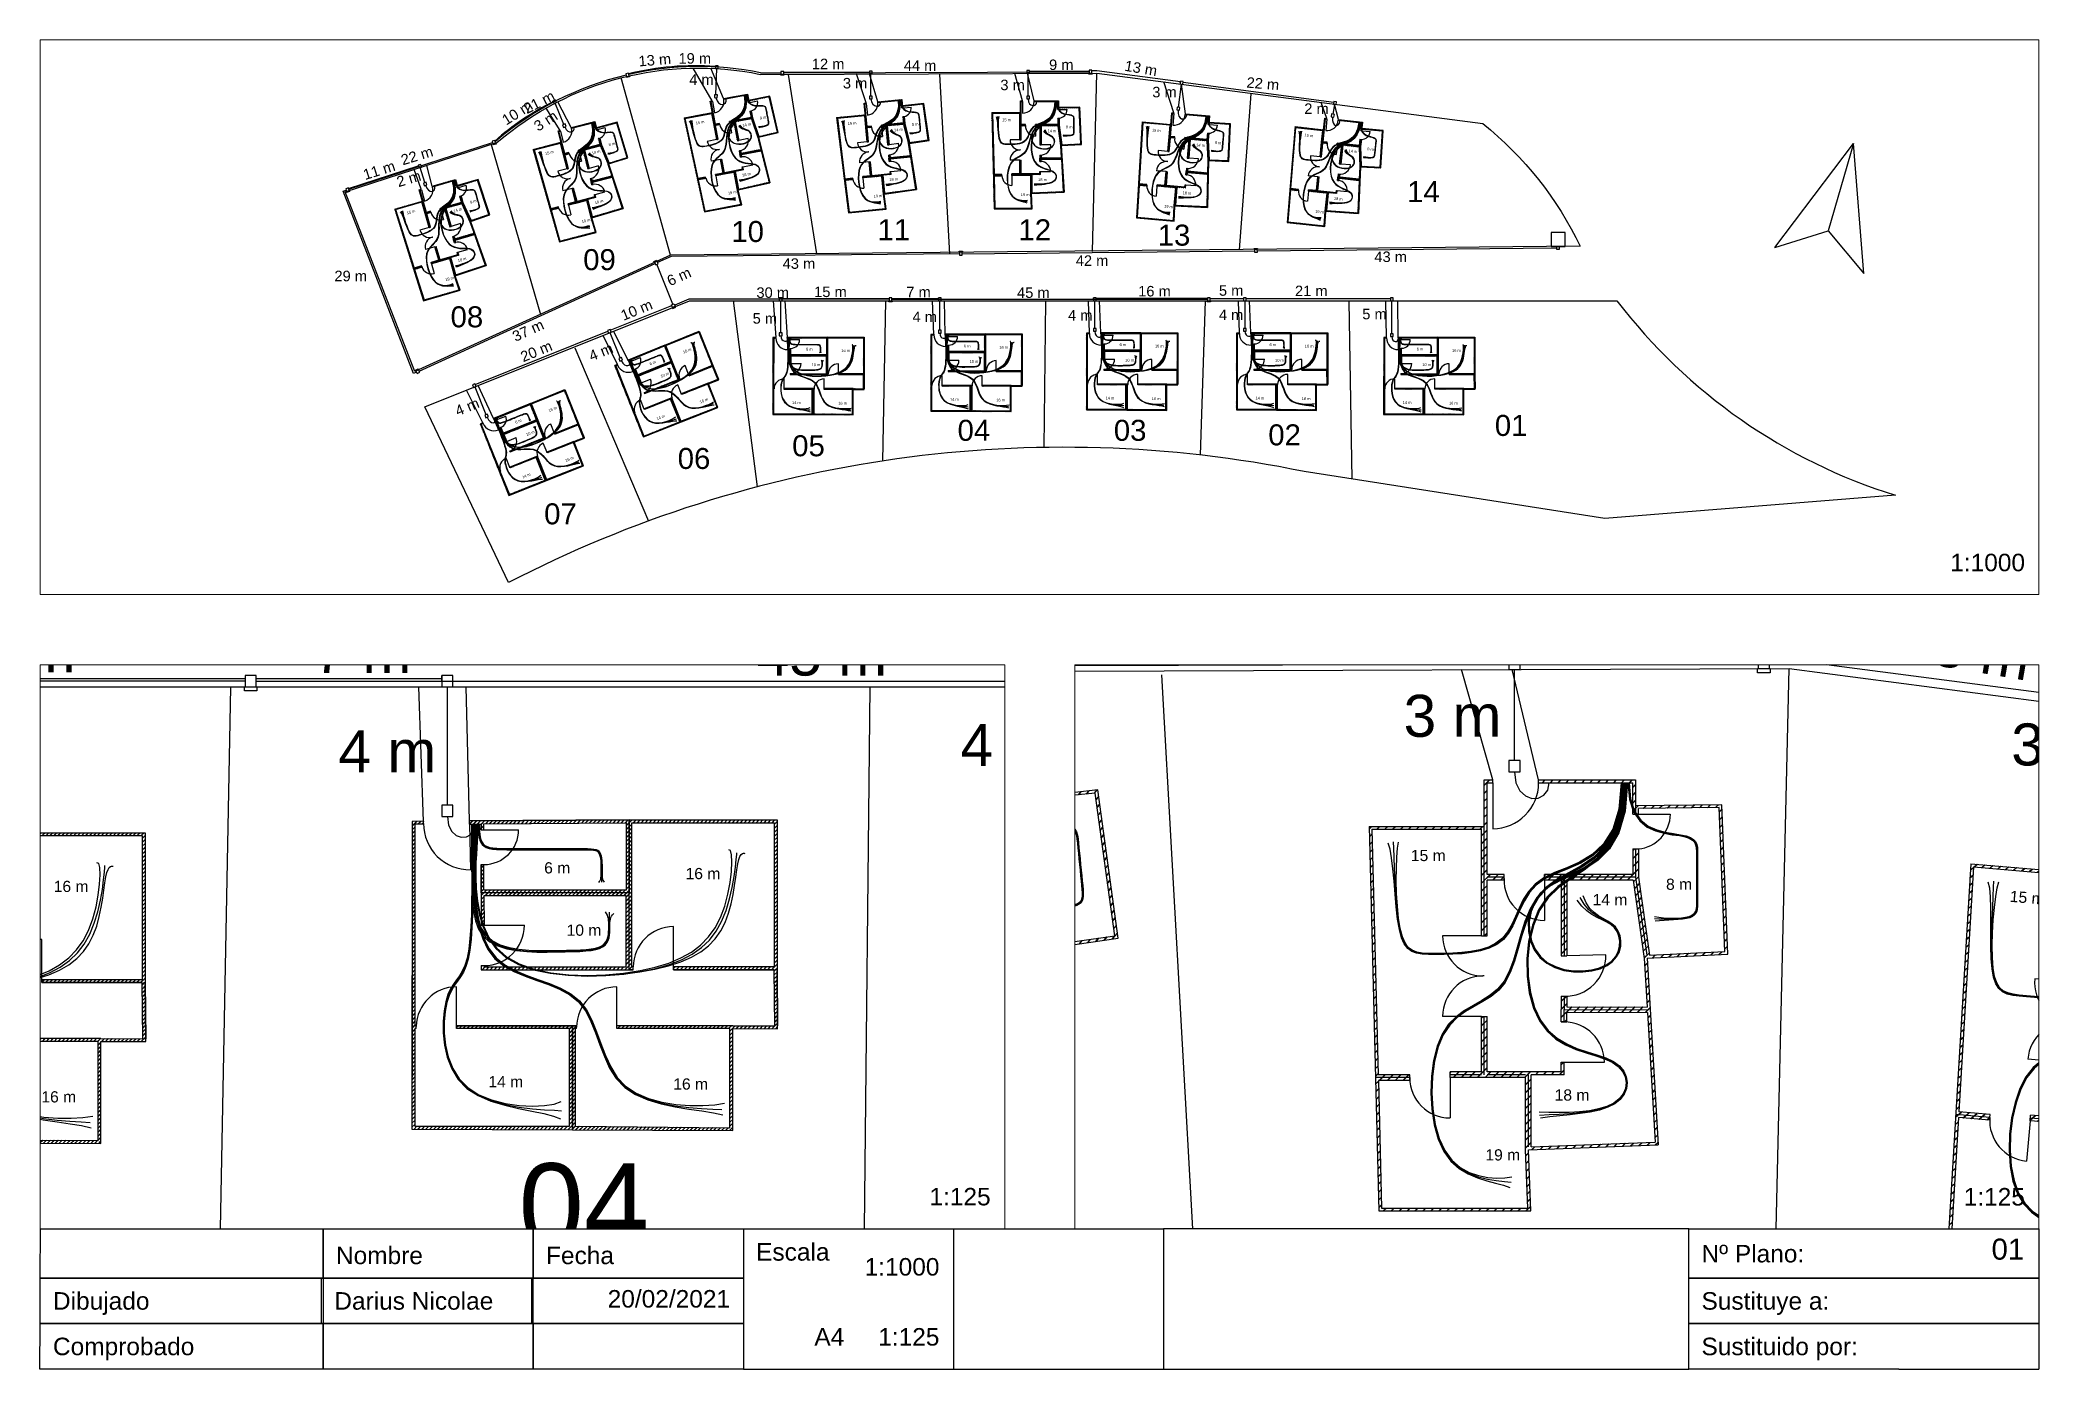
# Paper-space layout '01' of a CAD drawing. Header units: millimetres. Extents: x 1 to 286, y 0 to 190.
# The model-space entities are those that its viewports show. They can reach past a viewport. Long polylines and large blocks are cut down to what shows.
import ezdxf
from ezdxf.enums import TextEntityAlignment as Align

# ---------------------------------------------------------------- set-up
doc = ezdxf.new("R2010")
doc.units = ezdxf.units.MM
for name, color, linetype in [('Can.Interior', 96, 'Continuous'), ('Can.Primaria', 34, 'Continuous'), ('Can.Secundaria', 162, 'Continuous'), ('Urbanización', 7, 'Continuous')]:
    doc.layers.add(name, color=color, linetype=linetype)
doc.styles.get("Standard").update_dxf_attribs({"font": 'arial.ttf'})

psp = doc.layouts.new('01')

# ---------------------------------------------------------------- texts
for s, height, p in [('1:1000', 2.5, (284.46, 114.1)), ('1:125', 2.5, (136.75, 23.55)), ('1:125', 2.5, (284.44, 23.53)), ('01', 3, (284.34, 15.8)), ('1:1000', 2.5, (129.44, 13.53)), ('20/02/2021', 2.5, (99.54, 8.96)), ('A4     1:125', 2.5, (129.44, 3.53))]:
    psp.add_text(s, height=height).set_placement(p, align=Align.RIGHT)

msp = doc.modelspace()

# ---------------------------------------------------------------- texts
at = {"layer": 'Can.Primaria'}
for s, p in [('19 m', (264.078, 150.295)), ('44 m', (296.25, 149.266)), ('43 m', (363.447, 121.971)), ('42 m', (320.81, 121.42)), ('43 m', (278.948, 120.997)), ('29 m', (214.944, 119.223)), ('30 m', (275.207, 116.849)), ('45 m', (312.424, 116.847))]:
    msp.add_text(s, height=1.5, dxfattribs=at).set_placement(p, align=Align.RIGHT)
for s, rotation, p in [('21 m', 26.97675, (241.927, 145.191)), ('22 m', 16.85917, (224.516, 137.124)), ('6 m', 24.08512, (261.393, 119.92)), ('37 m', 24.46937, (240.37, 112.482))]:
    msp.add_text(s, height=1.5, rotation=rotation, dxfattribs=at).set_placement(p, align=Align.RIGHT)
at = {"layer": 'Can.Secundaria'}
for s, rotation, p in [('13 m', 4.57028, (258.417, 150.263)), ('13 m', 350.28006, (327.631, 148.508)), ('22 m', 355.24016, (345.135, 146.495)), ('10 m', 31.82838, (238.774, 143.9)), ('3 m', 32.59841, (242.326, 142.436)), ('11 m', 17.40486, (219.114, 135.062)), ('2 m', 16.6307, (222.789, 133.649)), ('10 m', 22.26948, (255.876, 115.326)), ('20 m', 22.26948, (241.555, 109.421)), ('4 m', 22.26948, (250.236, 109.094)), ('4 m', 22.26948, (231.139, 101.254))]:
    msp.add_text(s, height=1.5, rotation=rotation, dxfattribs=at).set_placement(p, align=Align.RIGHT)
for s, p in [('12 m', (283.116, 149.502)), ('9 m', (315.829, 149.388)), ('4 m', (264.443, 147.263)), ('3 m', (286.387, 146.754)), ('3 m', (308.877, 146.508)), ('3 m', (330.57, 145.486)), ('2 m', (352.273, 143.111)), ('16 m', (329.718, 117.054)), ('5 m', (340.088, 117.152)), ('21 m', (352.108, 117.096)), ('15 m', (283.447, 116.965)), ('7 m', (295.442, 116.935)), ('4 m', (318.539, 113.618)), ('4 m', (340.081, 113.671)), ('5 m', (360.556, 113.791)), ('5 m', (273.504, 113.166)), ('4 m', (296.332, 113.392))]:
    msp.add_text(s, height=1.5, dxfattribs=at).set_placement(p, align=Align.RIGHT)
at = {"layer": 'Urbanización'}
for s, p in [('14', (365.794, 132.021)), ('10', (269.294, 126.329)), ('11', (290.183, 126.588)), ('12', (310.293, 126.588)), ('13', (330.183, 125.811)), ('09', (248.146, 122.31)), ('08', (229.203, 114.143)), ('01', (378.323, 98.637)), ('04', (301.6, 97.938)), ('03', (323.916, 97.938)), ('02', (345.972, 97.29)), ('05', (277.987, 95.734)), ('06', (261.639, 93.919)), ('07', (242.567, 86.011))]:
    msp.add_text(s, height=3, dxfattribs=at).set_placement(p, align=Align.MIDDLE)

# ---------------------------------------------------------------- blocks, each defined once
blk = doc.blocks.new('cajetín_darius')
for p, q in [((-185, 20), (-125, 20)), ((-155, 20), (-155, 0)), ((-125, 20), (-125, 0)), ((-50, 20), (0, 20)), ((-50, 6.5), (-50, 20)), ((-50, 6.5), (-50, 20)), ((0, 20), (0, 0)), ((0, 13), (-50, 13)), ((-50, 13), (0, 13)), ((0, 6.5), (-50, 6.5)), ((-50, 6.5), (0, 6.5)), ((-50, 0), (-50, 6.5)), ((-185, 0), (-125, 0)), ((-20, 0), (-50, 0)), ((-20, 0), (0, 0))]:
    blk.add_line(p, q)
for points in [[(-285.39, 20.03), (-245, 20), (-245, 13), (-285.41, 13)], [(-245, 20), (-215, 20), (-215, 13), (-245, 13)], [(-215, 20), (-185, 20), (-185, 13), (-215, 13)], [(-50, 20), (-125, 20), (-125, 0), (-50, 0)], [(-285.41, 13), (-245, 13), (-245, 6.5), (-285.43, 6.5)], [(-245.23, 13), (-215.23, 13), (-215.23, 6.5), (-245.23, 6.5)], [(-215, 13), (-185, 13), (-185, 6.5), (-215, 6.5)], [(-285.43, 6.5), (-245, 6.5), (-245, 0), (-285.44, 0)], [(-245, 6.5), (-215, 6.5), (-215, 0), (-245, 0)], [(-215, 6.5), (-185, 6.5), (-185, 0), (-215, 0)]]:
    blk.add_lwpolyline(points, close=True)
for s, p in [('Nombre', (-243.18, 14.98)), ('Fecha', (-213.18, 14.98)), ('Escala', (-183.18, 15.48)), ('Nº Plano:', (-48.18, 15.23)), ('Dibujado', (-283.59, 8.48)), ('Darius Nicolae', (-243.41, 8.48)), ('Sustituye a:', (-48.18, 8.48)), ('Comprobado', (-283.59, 1.98)), ('Sustituido por:', (-48.18, 1.98))]:
    blk.add_text(s, height=2.5).set_placement(p)
blk = doc.blocks.new('casita')
h = blk.add_hatch()
h.set_pattern_fill('JIS_LC_20A', color=256, scale=0.005)
h.paths.add_polyline_path([(0.011, 3.716), (-5.269, 3.716), (-5.269, -1.636), (-5.119, -1.636), (-5.119, -1.536), (-5.169, -1.536), (-5.169, 3.616), (-0.089, 3.616), (-0.089, -1.536), (-3.679, -1.536), (-3.679, -1.636), (0.011, -1.636)])
h.paths.add_polyline_path([(-5.269, 1.106), (-10.549, 1.106), (-10.549, -0.046), (-10.449, -0.046), (-10.452, 1.006), (-5.369, 1.006), (-5.369, -1.536), (-10.449, -1.536), (-10.449, -1.486), (-10.549, -1.486), (-10.549, -1.636), (-5.269, -1.636)])
h.paths.add_polyline_path([(-5.269, 3.716), (-10.963, 3.676), (-10.963, 3.56), (-10.554, 3.563), (-10.554, 3.361), (-10.454, 3.361), (-10.454, 3.579), (-5.369, 3.615), (-5.369, 1.206), (-10.452, 1.206), (-10.453, 2.121), (-10.553, 2.121), (-10.552, 1.106), (-5.269, 1.106)])
h.paths.add_polyline_path([(-7.295, -7.349), (-13.02, -7.322), (-13.017, -3.635), (-12.867, -3.635), (-12.867, -3.735), (-12.918, -3.735), (-12.92, -7.222), (-7.395, -7.222), (-7.395, -3.735), (-11.427, -3.735), (-11.427, -3.635), (-7.292, -3.635)])
h.paths.add_polyline_path([(-7.142, -3.635), (-7.292, -3.635), (-7.295, -7.349), (-1.57, -7.377), (-1.567, -3.635), (-5.702, -3.635), (-5.702, -3.735), (-1.67, -3.735), (-1.67, -7.276), (-7.195, -7.222), (-7.195, -3.735), (-7.142, -3.735)])
h = blk.add_hatch()
h.set_pattern_fill('JIS_LC_20A', color=256, scale=0.005)
h.paths.add_polyline_path([(-12.913, 3.561), (-12.604, 3.561, -0.004394), (-12.604, 3.59), (-12.604, 3.626), (-12.604, 3.661), (-13.013, 3.661), (-13.017, -3.635), (-12.917, -3.635)])
h = blk.add_hatch()
h.set_pattern_fill('JIS_LC_20A', color=256, scale=0.005)
h.paths.add_polyline_path([(0.011, -1.636), (-0.089, -1.636), (-0.068, -3.641), (-1.567, -3.635), (-1.57, -3.635), (-1.567, -3.735), (0.032, -3.742), (0.032, -3.642)])
for p, q in [((-13.013, 3.661), (-13.02, -7.322)), ((-12.604, 3.664), (-13.013, 3.661)), ((-12.604, 3.561), (-12.604, 3.661)), ((-5.269, 3.716), (-10.964, 3.676)), ((-10.963, 3.561), (-10.963, 3.676)), ((-10.963, 3.561), (-10.932, 1.935)), ((-10.554, 3.561), (-10.554, 3.361)), ((-10.554, 3.361), (-10.454, 3.361)), ((-10.454, 3.361), (-9.214, 3.361)), ((-10.553, 2.121), (-10.551, -0.046)), ((-10.553, 2.121), (-10.453, 2.121)), ((-10.549, -0.046), (-10.449, -0.046)), ((-10.449, -0.046), (-9.009, -0.046)), ((-3.679, -1.536), (-3.679, -0.096)), ((-10.549, -1.486), (-10.549, -1.636)), ((-10.549, -1.486), (-10.449, -1.486)), ((-10.549, -1.636), (-5.119, -1.636)), ((-5.119, -1.636), (-5.119, -1.536)), ((-3.679, -1.636), (-3.679, -1.536)), ((-3.679, -1.636), (-0.089, -1.636)), ((-0.068, -3.643), (-0.089, -1.636)), ((0.032, -3.642), (0.011, -1.636)), ((0.032, -3.635), (0.011, -1.636)), ((0.032, -3.642), (0.011, -1.636)), ((-11.427, -3.685), (-11.427, -2.245)), ((-5.702, -3.685), (-5.702, -2.245)), ((-13.017, -3.535), (-13.017, -3.535)), ((-11.427, -3.735), (-11.427, -3.535)), ((0.031, -3.535), (0.032, -3.535)), ((-13.017, -3.635), (-13.017, -3.635)), ((-12.867, -3.635), (-12.917, -3.635)), ((-12.867, -3.735), (-12.867, -3.635)), ((-7.142, -3.635), (-11.427, -3.635)), ((-11.427, -3.635), (-7.142, -3.635)), ((-7.292, -3.635), (-7.295, -7.349)), ((-7.142, -3.735), (-7.142, -3.635)), ((-1.567, -3.635), (-5.702, -3.635)), ((-5.702, -3.735), (-5.702, -3.635)), ((-1.57, -7.377), (-1.567, -3.735)), ((-1.567, -3.635), (-0.068, -3.641)), ((-1.567, -3.635), (-0.068, -3.641)), ((-1.567, -3.735), (0.032, -3.742)), ((0.032, -3.635), (0.032, -3.635)), ((0.032, -3.742), (0.032, -3.642)), ((-13.02, -7.322), (-1.57, -7.377))]:
    blk.add_line(p, q)
for points in [[(-13.013, 3.661), (-13.017, -3.635)], [(-10.964, 3.676), (-5.269, 3.716), (-5.269, 1.106), (-10.552, 1.106), (-10.553, 2.121)], [(-10.454, 3.579), (-5.369, 3.615), (-5.369, 1.206), (-10.452, 1.206), (-10.453, 2.121)], [(-10.454, 3.361), (-10.454, 3.579)], [(-5.119, -1.636), (-5.269, -1.636), (-5.269, 3.716), (0.011, 3.716), (0.011, -1.636)], [(-5.119, -1.636), (-5.269, -1.636), (-5.269, 3.716), (0.011, 3.716), (0.011, -1.636)], [(-5.119, -1.536), (-5.169, -1.536), (-5.169, 3.616), (-0.089, 3.616), (-0.089, -1.536), (-3.679, -1.536)], [(-12.604, 3.561), (-12.913, 3.561), (-12.917, -3.635)], [(-10.963, 3.561), (-10.554, 3.561)], [(-10.759, 3.561), (-10.554, 3.561)], [(-10.554, 3.361), (-10.554, 3.561)], [(-5.269, -1.636), (-5.269, 1.106), (-10.552, 1.106)], [(-10.549, -1.486), (-10.549, -1.636), (-5.269, -1.636), (-5.269, 1.106), (-10.549, 1.106)], [(-10.449, -1.486), (-10.449, -1.536), (-5.369, -1.536), (-5.369, 1.006), (-10.452, 1.006), (-10.449, -0.046)], [(-10.549, -1.486), (-10.549, -1.636)], [(-0.089, -1.636), (-3.679, -1.636)], [(0.011, -1.636), (0.032, -3.642)], [(-13.017, -3.635), (-13.02, -7.322)], [(-12.867, -3.735), (-12.918, -3.735), (-12.92, -7.222), (-7.395, -7.222), (-7.395, -3.735), (-11.427, -3.735)], [(-7.295, -7.322), (-7.295, -3.635), (-11.427, -3.635)], [(-7.142, -3.635), (-7.295, -3.635), (-7.295, -7.322)], [(-7.142, -3.735), (-7.195, -3.735), (-7.195, -7.222), (-1.67, -7.276), (-1.67, -3.735), (-5.702, -3.735)], [(-1.57, -3.635), (-5.702, -3.635)]]:
    blk.add_lwpolyline(points)
for centre, radius, start, end in [((-11.784, 3.661), 0.82, 179.79868, 180), ((-10.963, 3.576), 1.641, 179.4965, 271.07553), ((-10.454, 3.361), 1.24, 270.05598, 0.05083), ((-10.549, -0.766), 0.72, 89.9891, 90.10468), ((-10.45, -0.046), 1.441, 270.01403, 359.95884), ((-3.679, -1.536), 1.44, 90.00306, 179.9962), ((-10.549, -1.636), 0.15, 89.96571, 90.05234), ((-10.549, -0.766), 0.72, 270, 270.01805), ((-11.427, -3.685), 1.44, 90.00306, 178.87583), ((-5.702, -3.685), 1.44, 90.00306, 179.9962)]:
    blk.add_arc(centre, radius, start, end)
at = {"layer": 'Can.Interior'}
for points in [[(-10.896, 3.561), (-10.896, 3.479), (-10.896, 3.376), (-10.896, 3.247), (-10.895, 3.088), (-10.895, 2.892), (-10.894, 2.656), (-10.892, 2.375), (-10.89, 2.044), (-10.887, 1.661), (-10.887, 1.239), (-10.89, 0.794), (-10.9, 0.342), (-10.919, -0.102), (-10.95, -0.522), (-10.994, -0.901), (-11.055, -1.225), (-11.133, -1.481), (-11.224, -1.684), (-11.326, -1.851), (-11.432, -2), (-11.539, -2.149), (-11.641, -2.316), (-11.735, -2.519), (-11.815, -2.776), (-11.876, -3.1), (-11.911, -3.478), (-11.909, -3.892), (-11.864, -4.324), (-11.764, -4.756), (-11.603, -5.17), (-11.369, -5.548), (-11.056, -5.871), (-10.66, -6.127), (-10.203, -6.324), (-9.711, -6.474), (-9.214, -6.589), (-8.738, -6.683), (-8.312, -6.768), (-7.963, -6.857), (-7.718, -6.962)], [(-10.876, 3.561), (-10.876, 3.479), (-10.876, 3.376), (-10.876, 3.247), (-10.875, 3.087), (-10.875, 2.892), (-10.873, 2.655), (-10.872, 2.373), (-10.87, 2.041), (-10.867, 1.657), (-10.867, 1.233), (-10.87, 0.786), (-10.88, 0.332), (-10.899, -0.114), (-10.93, -0.536), (-10.974, -0.917), (-11.034, -1.241), (-11.112, -1.499), (-11.204, -1.702), (-11.306, -1.87), (-11.412, -2.018), (-11.519, -2.167), (-11.621, -2.333), (-11.714, -2.534), (-11.795, -2.79), (-11.856, -3.111), (-11.891, -3.485), (-11.89, -3.896), (-11.844, -4.324), (-11.745, -4.752), (-11.584, -5.163), (-11.352, -5.537), (-11.04, -5.858), (-10.645, -6.111), (-10.189, -6.303), (-9.698, -6.441), (-9.201, -6.536), (-8.723, -6.596), (-8.293, -6.632), (-7.938, -6.653), (-7.684, -6.667)], [(-10.856, 3.561), (-10.856, 3.479), (-10.856, 3.376), (-10.856, 3.247), (-10.855, 3.087), (-10.855, 2.891), (-10.853, 2.654), (-10.852, 2.371), (-10.85, 2.038), (-10.847, 1.652), (-10.846, 1.227), (-10.85, 0.778), (-10.86, 0.322), (-10.879, -0.126), (-10.91, -0.549), (-10.954, -0.932), (-11.014, -1.258), (-11.092, -1.516), (-11.184, -1.721), (-11.286, -1.888), (-11.392, -2.037), (-11.499, -2.185), (-11.601, -2.35), (-11.694, -2.55), (-11.775, -2.803), (-11.836, -3.121), (-11.871, -3.492), (-11.87, -3.899), (-11.824, -4.324), (-11.726, -4.748), (-11.565, -5.155), (-11.334, -5.526), (-11.023, -5.844), (-10.63, -6.095), (-10.176, -6.281), (-9.688, -6.406), (-9.193, -6.478), (-8.719, -6.502), (-8.294, -6.483), (-7.944, -6.428), (-7.697, -6.342)], [(-10.716, 3.561), (-10.716, 3.48), (-10.717, 3.379), (-10.72, 3.256), (-10.725, 3.107), (-10.734, 2.93), (-10.747, 2.722), (-10.765, 2.479), (-10.789, 2.199), (-10.818, 1.881), (-10.845, 1.534), (-10.862, 1.172), (-10.858, 0.807), (-10.827, 0.451), (-10.758, 0.117), (-10.643, -0.184), (-10.473, -0.437), (-10.242, -0.635), (-9.961, -0.782), (-9.639, -0.884), (-9.29, -0.95), (-8.925, -0.987), (-8.557, -1.002), (-8.197, -1.003), (-7.858, -0.998), (-7.549, -0.993), (-7.272, -0.987), (-7.025, -0.978), (-6.808, -0.964), (-6.619, -0.943), (-6.458, -0.913), (-6.323, -0.873), (-6.213, -0.82), (-6.128, -0.753), (-6.063, -0.675), (-6.017, -0.587), (-5.986, -0.493), (-5.967, -0.396), (-5.958, -0.299), (-5.954, -0.203), (-5.954, -0.113), (-5.953, -0.031), (-5.952, 0.045), (-5.946, 0.113), (-5.936, 0.175), (-5.92, 0.232), (-5.895, 0.283), (-5.861, 0.33), (-5.815, 0.373)], [(-10.836, 3.561), (-10.836, 3.479), (-10.836, 3.376), (-10.836, 3.247), (-10.835, 3.087), (-10.835, 2.892), (-10.833, 2.655), (-10.832, 2.373), (-10.83, 2.041), (-10.825, 1.657), (-10.812, 1.233), (-10.781, 0.786), (-10.723, 0.332), (-10.631, -0.114), (-10.495, -0.535), (-10.308, -0.916), (-10.059, -1.241), (-9.746, -1.499), (-9.382, -1.702), (-8.983, -1.869), (-8.566, -2.018), (-8.151, -2.165), (-7.753, -2.331), (-7.389, -2.531), (-7.079, -2.785), (-6.831, -3.104), (-6.635, -3.477), (-6.469, -3.885), (-6.314, -4.311), (-6.152, -4.737), (-5.963, -5.144), (-5.727, -5.517), (-5.426, -5.835), (-5.046, -6.087), (-4.604, -6.279), (-4.122, -6.422), (-3.623, -6.529), (-3.131, -6.61), (-2.667, -6.677), (-2.256, -6.741), (-1.918, -6.814)], [(-10.696, 3.561), (-10.696, 3.48), (-10.697, 3.379), (-10.7, 3.256), (-10.704, 3.107), (-10.712, 2.931), (-10.723, 2.723), (-10.739, 2.48), (-10.76, 2.201), (-10.786, 1.883), (-10.809, 1.537), (-10.821, 1.176), (-10.813, 0.812), (-10.778, 0.457), (-10.706, 0.124), (-10.59, -0.175), (-10.42, -0.427), (-10.191, -0.624), (-9.913, -0.769), (-9.596, -0.87), (-9.253, -0.934), (-8.895, -0.97), (-8.533, -0.984), (-8.18, -0.985), (-7.847, -0.979), (-7.543, -0.973), (-7.271, -0.966), (-7.028, -0.956), (-6.815, -0.942), (-6.629, -0.921), (-6.47, -0.892), (-6.337, -0.853), (-6.229, -0.801), (-6.145, -0.736), (-6.081, -0.659), (-6.036, -0.573), (-6.005, -0.481), (-5.987, -0.386), (-5.978, -0.29), (-5.974, -0.196), (-5.974, -0.107), (-5.974, -0.025), (-5.974, 0.051), (-5.973, 0.121), (-5.973, 0.187), (-5.972, 0.249), (-5.97, 0.309), (-5.968, 0.366), (-5.966, 0.423)], [(-10.816, 3.561), (-10.816, 3.479), (-10.816, 3.376), (-10.816, 3.247), (-10.815, 3.088), (-10.815, 2.892), (-10.814, 2.657), (-10.812, 2.376), (-10.81, 2.044), (-10.805, 1.662), (-10.792, 1.24), (-10.761, 0.794), (-10.703, 0.342), (-10.611, -0.102), (-10.475, -0.522), (-10.288, -0.901), (-10.039, -1.224), (-9.726, -1.481), (-9.362, -1.684), (-8.963, -1.85), (-8.547, -1.998), (-8.131, -2.146), (-7.733, -2.311), (-7.369, -2.511), (-7.059, -2.765), (-6.811, -3.084), (-6.615, -3.457), (-6.449, -3.865), (-6.295, -4.291), (-6.133, -4.717), (-5.945, -5.124), (-5.71, -5.497), (-5.409, -5.815), (-5.031, -6.067), (-4.591, -6.256), (-4.113, -6.393), (-3.619, -6.488), (-3.134, -6.548), (-2.679, -6.585), (-2.278, -6.608), (-1.956, -6.625)], [(-10.796, 3.561), (-10.796, 3.479), (-10.796, 3.376), (-10.796, 3.248), (-10.795, 3.088), (-10.795, 2.893), (-10.794, 2.658), (-10.792, 2.378), (-10.79, 2.048), (-10.785, 1.666), (-10.772, 1.246), (-10.741, 0.803), (-10.683, 0.352), (-10.591, -0.09), (-10.455, -0.508), (-10.268, -0.886), (-10.02, -1.208), (-9.707, -1.463), (-9.342, -1.665), (-8.943, -1.831), (-8.527, -1.979), (-8.111, -2.126), (-7.713, -2.291), (-7.349, -2.491), (-7.039, -2.745), (-6.791, -3.064), (-6.595, -3.437), (-6.429, -3.845), (-6.275, -4.271), (-6.114, -4.697), (-5.926, -5.105), (-5.692, -5.477), (-5.393, -5.795), (-5.016, -6.046), (-4.577, -6.233), (-4.097, -6.363), (-3.599, -6.442), (-3.104, -6.479), (-2.634, -6.479), (-2.212, -6.451), (-1.86, -6.401)], [(-10.676, 3.561), (-10.676, 3.48), (-10.677, 3.379), (-10.679, 3.256), (-10.684, 3.108), (-10.691, 2.932), (-10.701, 2.725), (-10.716, 2.484), (-10.736, 2.205), (-10.759, 1.89), (-10.78, 1.546), (-10.79, 1.188), (-10.78, 0.826), (-10.742, 0.474), (-10.668, 0.143), (-10.549, -0.153), (-10.377, -0.403), (-10.146, -0.598), (-9.866, -0.741), (-9.548, -0.841), (-9.205, -0.904), (-8.847, -0.939), (-8.486, -0.953), (-8.136, -0.953), (-7.807, -0.947), (-7.509, -0.941), (-7.243, -0.935), (-7.007, -0.926), (-6.801, -0.912), (-6.623, -0.893), (-6.471, -0.865), (-6.345, -0.827), (-6.242, -0.777), (-6.162, -0.714), (-6.101, -0.64), (-6.058, -0.557), (-6.028, -0.467), (-6.01, -0.374), (-6, -0.28), (-5.996, -0.188), (-5.995, -0.1), (-5.995, -0.018), (-5.996, 0.057), (-6.001, 0.128), (-6.009, 0.195), (-6.024, 0.258), (-6.046, 0.319), (-6.077, 0.378), (-6.117, 0.437)], [(-10.776, 3.561), (-10.776, 3.479), (-10.776, 3.376), (-10.776, 3.248), (-10.775, 3.089), (-10.775, 2.894), (-10.774, 2.66), (-10.772, 2.38), (-10.77, 2.051), (-10.765, 1.671), (-10.747, 1.252), (-10.703, 0.811), (-10.621, 0.362), (-10.487, -0.079), (-10.291, -0.495), (-10.018, -0.871), (-9.657, -1.192), (-9.199, -1.445), (-8.661, -1.632), (-8.062, -1.76), (-7.422, -1.833), (-6.762, -1.859), (-6.101, -1.841), (-5.46, -1.787), (-4.859, -1.702), (-4.315, -1.591), (-3.829, -1.451), (-3.397, -1.282), (-3.017, -1.081), (-2.687, -0.846), (-2.403, -0.574), (-2.164, -0.263), (-1.965, 0.089), (-1.805, 0.481), (-1.68, 0.893), (-1.584, 1.304), (-1.516, 1.691), (-1.469, 2.031), (-1.441, 2.302), (-1.427, 2.481), (-1.423, 2.545)], [(-10.756, 3.561), (-10.756, 3.479), (-10.756, 3.376), (-10.756, 3.248), (-10.756, 3.089), (-10.755, 2.895), (-10.754, 2.661), (-10.752, 2.382), (-10.75, 2.055), (-10.745, 1.676), (-10.727, 1.259), (-10.683, 0.819), (-10.602, 0.372), (-10.469, -0.067), (-10.274, -0.481), (-10.003, -0.856), (-9.643, -1.175), (-9.189, -1.427), (-8.654, -1.613), (-8.058, -1.74), (-7.422, -1.811), (-6.766, -1.834), (-6.109, -1.813), (-5.472, -1.754), (-4.875, -1.663), (-4.333, -1.543), (-3.85, -1.395), (-3.42, -1.214), (-3.044, -1.001), (-2.717, -0.752), (-2.437, -0.465), (-2.202, -0.139), (-2.009, 0.229), (-1.856, 0.637), (-1.74, 1.064), (-1.66, 1.485), (-1.613, 1.877), (-1.596, 2.213), (-1.608, 2.469), (-1.646, 2.621), (-1.707, 2.644)], [(-10.736, 3.561), (-10.736, 3.479), (-10.736, 3.376), (-10.737, 3.248), (-10.737, 3.088), (-10.737, 2.893), (-10.738, 2.658), (-10.739, 2.378), (-10.74, 2.048), (-10.739, 1.667), (-10.726, 1.246), (-10.687, 0.803), (-10.611, 0.353), (-10.484, -0.088), (-10.293, -0.504), (-10.026, -0.88), (-9.67, -1.199), (-9.217, -1.449), (-8.683, -1.632), (-8.087, -1.757), (-7.45, -1.828), (-6.792, -1.853), (-6.132, -1.838), (-5.492, -1.789), (-4.891, -1.714), (-4.346, -1.616), (-3.858, -1.497), (-3.425, -1.355), (-3.044, -1.189), (-2.712, -0.996), (-2.429, -0.777), (-2.191, -0.529), (-1.995, -0.251), (-1.839, 0.056), (-1.718, 0.383), (-1.625, 0.719), (-1.556, 1.052), (-1.504, 1.373), (-1.463, 1.668), (-1.428, 1.928), (-1.393, 2.141), (-1.354, 2.299), (-1.311, 2.408), (-1.268, 2.476), (-1.226, 2.512), (-1.19, 2.525), (-1.16, 2.524), (-1.141, 2.517), (-1.133, 2.512)], [(-10.656, 3.561), (-10.656, 3.481), (-10.654, 3.39), (-10.649, 3.292), (-10.638, 3.19), (-10.62, 3.089), (-10.594, 2.993), (-10.557, 2.905), (-10.509, 2.831), (-10.446, 2.772), (-10.367, 2.727), (-10.269, 2.696), (-10.149, 2.674), (-10.005, 2.662), (-9.835, 2.655), (-9.635, 2.652), (-9.404, 2.652), (-9.14, 2.652), (-8.852, 2.652), (-8.548, 2.652), (-8.238, 2.652), (-7.932, 2.652), (-7.64, 2.652), (-7.37, 2.652), (-7.132, 2.652), (-6.934, 2.652), (-6.773, 2.65), (-6.645, 2.645), (-6.545, 2.636), (-6.47, 2.62), (-6.414, 2.597), (-6.373, 2.565), (-6.344, 2.522), (-6.321, 2.467), (-6.304, 2.402), (-6.292, 2.329), (-6.284, 2.25), (-6.279, 2.168), (-6.276, 2.083), (-6.275, 1.999), (-6.275, 1.917), (-6.275, 1.84), (-6.276, 1.768), (-6.28, 1.702), (-6.286, 1.642), (-6.296, 1.59), (-6.311, 1.545), (-6.332, 1.51), (-6.36, 1.483)], [(-10.636, 3.561), (-10.636, 3.482), (-10.634, 3.392), (-10.629, 3.295), (-10.618, 3.195), (-10.601, 3.097), (-10.575, 3.003), (-10.54, 2.918), (-10.492, 2.846), (-10.431, 2.788), (-10.353, 2.745), (-10.257, 2.715), (-10.139, 2.694), (-9.997, 2.681), (-9.829, 2.675), (-9.631, 2.672), (-9.401, 2.672), (-9.138, 2.672), (-8.85, 2.672), (-8.547, 2.672), (-8.238, 2.672), (-7.931, 2.672), (-7.638, 2.672), (-7.368, 2.672), (-7.129, 2.672), (-6.929, 2.672), (-6.766, 2.67), (-6.637, 2.665), (-6.535, 2.655), (-6.458, 2.639), (-6.4, 2.616), (-6.358, 2.582), (-6.327, 2.538), (-6.303, 2.482), (-6.285, 2.416), (-6.273, 2.341), (-6.264, 2.261), (-6.259, 2.176), (-6.256, 2.091), (-6.255, 2.006), (-6.255, 1.924), (-6.255, 1.846), (-6.255, 1.775), (-6.255, 1.709), (-6.255, 1.65), (-6.255, 1.598), (-6.256, 1.554), (-6.256, 1.517), (-6.256, 1.489)], [(-10.616, 3.561), (-10.616, 3.482), (-10.614, 3.393), (-10.609, 3.298), (-10.599, 3.201), (-10.582, 3.105), (-10.557, 3.014), (-10.522, 2.931), (-10.475, 2.861), (-10.415, 2.805), (-10.339, 2.763), (-10.245, 2.733), (-10.129, 2.713), (-9.989, 2.701), (-9.822, 2.695), (-9.626, 2.692), (-9.397, 2.692), (-9.136, 2.692), (-8.849, 2.692), (-8.546, 2.692), (-8.237, 2.692), (-7.93, 2.692), (-7.637, 2.692), (-7.365, 2.692), (-7.125, 2.692), (-6.924, 2.692), (-6.76, 2.69), (-6.628, 2.685), (-6.525, 2.675), (-6.446, 2.659), (-6.387, 2.634), (-6.343, 2.6), (-6.31, 2.555), (-6.286, 2.497), (-6.267, 2.429), (-6.254, 2.353), (-6.245, 2.271), (-6.239, 2.185), (-6.236, 2.098), (-6.235, 2.012), (-6.235, 1.93), (-6.235, 1.853), (-6.234, 1.781), (-6.231, 1.716), (-6.226, 1.658), (-6.218, 1.606), (-6.205, 1.562), (-6.188, 1.524), (-6.164, 1.494)]]:
    blk.add_lwpolyline(points, dxfattribs=at)
for s, p in [('6 m', (-8.301, 1.803)), ('16 m', (-3.253, 1.599)), ('10 m', (-7.501, -0.421)), ('14 m', (-10.293, -5.831)), ('16 m', (-3.693, -5.914))]:
    blk.add_text(s, height=0.4, dxfattribs=at).set_placement(p)
blk = doc.blocks.new('chalet')
h = blk.add_hatch()
h.set_pattern_fill('JIS_LC_20A', color=256, scale=0.01)
h.paths.add_polyline_path([(-8.139, 3.452), (-7.939, 3.452), (-7.939, 3.552), (-8.239, 3.552), (-8.239, 0.08), (-8.239, -2.007), (-8.139, -2.007), (-8.139, -0.02), (-7.535, -0.02), (-7.535, 0.18), (-8.139, 0.18)])
h.paths.add_polyline_path([(-8.239, 1.891), (-12.351, 1.891), (-12.123, -7.073), (-10.902, -7.073), (-10.902, -6.973), (-12.025, -6.973), (-12.249, 1.791), (-8.339, 1.791), (-8.339, 0.08), (-8.339, -2.007), (-8.239, -2.007), (-8.239, 0.08)])
h.paths.add_polyline_path([(-2.838, 3.552), (-6.299, 3.552), (-6.299, 3.452), (-2.938, 3.452), (-2.938, 2.632), (-2.938, 2.332), (-2.838, 2.332)])
h.paths.add_polyline_path([(-2.838, 1.092), (-2.938, 1.092), (-2.938, 0.18), (-6.095, 0.18), (-6.095, 0.08), (-2.838, 0.08)], flags=17)
h.paths.add_polyline_path([(-5.391, 0.08), (-6.095, 0.08), (-6.095, -0.02), (-5.491, -0.02), (-5.491, -2.727), (-5.391, -2.727)], flags=17)
h.paths.add_polyline_path([(-2.427, -2.804), (0.455, -2.669), (0.245, 2.669), (-2.838, 2.632), (-2.838, 2.332), (-2.738, 2.332), (-2.738, 2.533), (0.149, 2.567), (0.351, -2.573), (-2.341, -2.7), (-2.738, 0.087), (-2.738, 1.092), (-2.838, 1.092), (-2.838, 0.08), (-5.391, 0.08), (-5.391, -2.727), (-5.291, -2.727), (-5.291, -0.02), (-2.925, -0.02), (-2.527, -2.814), (-2.422, -4.553), (-5.291, -4.542), (-5.291, -4.167), (-5.391, -4.167), (-5.391, -4.641), (-5.391, -5.087), (-5.291, -5.087), (-5.291, -4.742), (-2.41, -4.753), (-2.133, -9.379), (-6.564, -9.546), (-6.564, -6.973), (-5.391, -6.973), (-5.391, -6.527), (-5.491, -6.527), (-5.491, -6.873), (-8.139, -6.873), (-8.139, -4.887), (-8.339, -4.887), (-8.339, -6.873), (-9.462, -6.873), (-9.462, -7.073), (-8.239, -7.073), (-6.764, -7.073), (-6.764, -9.654), (-6.681, -11.735), (-11.904, -11.735), (-12.02, -7.173), (-10.902, -7.173), (-10.902, -7.073), (-12.123, -7.073), (-12.001, -11.835), (-6.576, -11.835), (-6.664, -9.65), (-2.027, -9.475)])
h.paths.add_polyline_path([(-5.391, -4.641), (-5.391, -4.167), (-5.491, -4.167), (-5.491, -4.641), (-5.491, -5.087), (-5.391, -5.087)], flags=17)
for p, q in [((-8.239, 3.552), (-7.939, 3.552)), ((-8.239, 0.08), (-8.239, 3.552)), ((-8.139, 3.452), (-7.939, 3.452)), ((-8.139, 0.18), (-8.139, 3.452)), ((-7.939, 3.452), (-7.939, 3.552)), ((-7.939, 3.452), (-7.939, 1.812)), ((-6.299, 3.552), (-2.838, 3.552)), ((-6.299, 3.452), (-6.299, 3.552)), ((-6.299, 3.452), (-2.938, 3.452)), ((-2.938, 2.632), (-2.938, 3.452)), ((-2.838, 3.552), (-2.838, 2.332)), ((-2.938, 2.332), (-2.938, 2.632)), ((-2.938, 2.332), (-2.738, 2.332)), ((0.245, 2.669), (-2.838, 2.632)), ((0.149, 2.567), (-2.738, 2.533)), ((-2.738, 2.332), (-2.738, 2.533)), ((-2.738, 2.332), (-1.598, 2.332)), ((0.351, -2.573), (0.149, 2.567)), ((0.455, -2.669), (0.245, 2.669)), ((-12.351, 1.891), (-12.001, -11.835)), ((-12.351, 1.891), (-8.239, 1.891)), ((-12.249, 1.791), (-12.025, -6.973)), ((-12.249, 1.791), (-8.339, 1.791)), ((-8.339, 0.08), (-8.339, 1.791)), ((-2.938, 1.092), (-2.938, 0.18)), ((-2.938, 1.092), (-2.738, 1.092)), ((-2.838, 1.092), (-2.838, 0.08)), ((-2.738, 1.092), (-2.738, 0.087)), ((-8.339, -2.007), (-8.339, 0.08)), ((-8.239, -2.007), (-8.239, 0.08)), ((-7.535, 0.18), (-8.139, 0.18)), ((-7.535, 0.08), (-8.139, 0.08)), ((-7.535, -0.02), (-7.535, 0.18)), ((-2.938, 0.18), (-6.095, 0.18)), ((-6.095, -0.02), (-6.095, 0.18)), ((-2.838, 0.08), (-6.095, 0.08)), ((-5.391, 0.08), (-5.391, -2.727)), ((-2.838, 0.08), (-2.441, -2.705)), ((-2.738, 0.087), (-2.341, -2.7)), ((-7.535, -0.02), (-8.139, -0.02)), ((-8.139, -2.007), (-8.139, -0.02)), ((-5.491, -0.02), (-6.095, -0.02)), ((-6.095, -0.02), (-6.095, -1.46)), ((-5.491, -0.02), (-5.491, -2.727)), ((-5.291, -0.02), (-5.291, -2.727)), ((-2.925, -0.02), (-5.291, -0.02)), ((-2.925, -0.02), (-2.526, -2.818)), ((-8.339, -2.007), (-9.728, -2.007)), ((-8.339, -2.007), (-8.289, -2.007)), ((-8.239, -2.007), (-8.139, -2.007)), ((-5.491, -2.727), (-5.291, -2.727)), ((-3.901, -2.69), (-5.291, -2.724)), ((-2.527, -2.81), (-2.422, -4.553)), ((-2.427, -2.804), (0.455, -2.669)), ((-2.427, -2.804), (-2.027, -9.475)), ((-2.341, -2.7), (0.351, -2.573)), ((-5.491, -4.167), (-5.491, -4.641)), ((-5.491, -4.167), (-5.291, -4.167)), ((-5.391, -4.167), (-5.391, -4.641)), ((-5.291, -4.167), (-5.291, -4.542)), ((-8.339, -4.887), (-9.73, -4.887)), ((-8.339, -6.873), (-8.339, -4.887)), ((-8.339, -4.887), (-8.139, -4.887)), ((-8.239, -6.973), (-8.239, -4.887)), ((-8.139, -6.873), (-8.139, -4.887)), ((-5.491, -5.087), (-5.491, -4.641)), ((-5.391, -4.641), (-2.416, -4.653)), ((-5.391, -5.087), (-5.391, -4.641)), ((-5.391, -4.741), (-5.391, -4.741)), ((-5.291, -4.542), (-2.422, -4.553)), ((-5.291, -4.542), (-2.422, -4.553)), ((-5.291, -5.087), (-5.291, -4.742)), ((-5.291, -4.742), (-2.41, -4.753)), ((-2.41, -4.753), (-2.133, -9.379)), ((-5.491, -5.087), (-5.291, -5.087)), ((-10.902, -7.073), (-12.123, -7.073)), ((-10.902, -6.973), (-12.025, -6.973)), ((-10.902, -7.173), (-10.902, -6.973)), ((-8.339, -6.873), (-9.462, -6.873)), ((-9.462, -7.073), (-9.462, -6.873)), ((-8.339, -6.973), (-9.462, -6.973)), ((-8.239, -7.073), (-9.462, -7.073)), ((-9.462, -7.073), (-9.462, -8.513)), ((-6.764, -7.073), (-8.239, -7.073)), ((-5.491, -6.873), (-8.139, -6.873)), ((-6.764, -6.973), (-8.139, -6.973)), ((-6.764, -9.654), (-6.764, -7.073)), ((-6.664, -9.55), (-6.664, -6.973)), ((-5.391, -6.973), (-6.564, -6.973)), ((-6.564, -9.546), (-6.564, -6.973)), ((-5.491, -6.873), (-5.491, -6.527)), ((-5.491, -6.527), (-5.391, -6.527)), ((-5.391, -6.973), (-5.391, -6.527)), ((-5.391, -6.527), (-3.951, -6.527)), ((-10.902, -7.173), (-12.02, -7.173)), ((-12.02, -7.173), (-11.904, -11.735)), ((-6.681, -11.735), (-6.764, -9.654)), ((-6.664, -9.65), (-2.027, -9.475)), ((-6.576, -11.835), (-6.664, -9.65)), ((-6.564, -9.546), (-2.133, -9.379)), ((-12.001, -11.835), (-6.576, -11.835)), ((-11.904, -11.735), (-6.681, -11.735))]:
    blk.add_line(p, q)
for points in [[(-8.289, -2.007), (-8.239, -2.007)], [(-8.239, -3.446), (-8.289, -3.446)], [(-8.239, -3.446), (-8.289, -3.446)], [(-8.289, -4.887), (-8.239, -4.887)], [(-5.391, -5.087), (-5.491, -5.087)], [(-5.491, -6.527), (-5.391, -6.527)]]:
    blk.add_lwpolyline(points)
for centre, radius, start, end in [((-7.939, 3.452), 1.64, 270, 0), ((-2.845, 2.335), 1.248, 274.94883, 359.86311), ((-6.095, -0.02), 1.44, 178.01016, 270), ((-8.289, -2.007), 1.439, 180, 270), ((-5.344, -2.724), 1.443, 268.14783, 1.35306), ((-8.289, -4.887), 1.441, 90, 180), ((-5.391, -6.527), 1.44, 0, 90), ((-9.462, -7.073), 1.44, 180.00875, 269.99125)]:
    blk.add_arc(centre, radius, start, end)
at = {"layer": 'Can.Interior'}
for points in [[(-3.312, 3.452), (-3.393, 2.497), (-3.615, 1.773), (-3.944, 1.239), (-4.35, 0.856), (-4.798, 0.583), (-5.258, 0.379), (-5.696, 0.206), (-6.079, 0.022), (-6.385, -0.204), (-6.621, -0.468), (-6.806, -0.757), (-6.956, -1.059), (-7.089, -1.361), (-7.222, -1.65), (-7.373, -1.913), (-7.558, -2.139), (-7.791, -2.318), (-8.065, -2.452), (-8.37, -2.548), (-8.694, -2.612), (-9.027, -2.651), (-9.358, -2.671), (-9.676, -2.679), (-9.97, -2.68), (-10.232, -2.678), (-10.461, -2.666), (-10.659, -2.632), (-10.83, -2.568), (-10.974, -2.461), (-11.094, -2.302), (-11.193, -2.08), (-11.272, -1.785), (-11.334, -1.412), (-11.383, -0.982), (-11.424, -0.522), (-11.462, -0.059), (-11.501, 0.382), (-11.546, 0.771), (-11.602, 1.084), (-11.674, 1.293)], [(-3.332, 3.452), (-3.413, 2.503), (-3.635, 1.784), (-3.964, 1.254), (-4.37, 0.873), (-4.818, 0.602), (-5.278, 0.399), (-5.716, 0.226), (-6.099, 0.042), (-6.405, -0.184), (-6.641, -0.448), (-6.826, -0.737), (-6.976, -1.039), (-7.108, -1.341), (-7.241, -1.63), (-7.391, -1.893), (-7.575, -2.119), (-7.806, -2.298), (-8.079, -2.432), (-8.382, -2.528), (-8.704, -2.592), (-9.035, -2.631), (-9.363, -2.651), (-9.679, -2.659), (-9.97, -2.66), (-10.229, -2.658), (-10.456, -2.646), (-10.652, -2.613), (-10.82, -2.548), (-10.962, -2.442), (-11.081, -2.284), (-11.178, -2.062), (-11.255, -1.768), (-11.316, -1.397), (-11.362, -0.968), (-11.396, -0.507), (-11.42, -0.042), (-11.439, 0.402), (-11.453, 0.798), (-11.466, 1.121), (-11.48, 1.345)], [(-3.352, 3.452), (-3.433, 2.51), (-3.655, 1.796), (-3.984, 1.269), (-4.39, 0.891), (-4.838, 0.62), (-5.298, 0.419), (-5.736, 0.246), (-6.119, 0.062), (-6.425, -0.164), (-6.661, -0.428), (-6.846, -0.717), (-6.995, -1.019), (-7.127, -1.321), (-7.259, -1.61), (-7.408, -1.873), (-7.592, -2.099), (-7.822, -2.278), (-8.093, -2.412), (-8.394, -2.508), (-8.714, -2.572), (-9.042, -2.611), (-9.368, -2.631), (-9.681, -2.639), (-9.97, -2.64), (-10.227, -2.638), (-10.451, -2.626), (-10.645, -2.593), (-10.811, -2.529), (-10.951, -2.423), (-11.067, -2.265), (-11.162, -2.045), (-11.239, -1.752), (-11.298, -1.381), (-11.34, -0.954), (-11.368, -0.496), (-11.381, -0.034), (-11.379, 0.407), (-11.365, 0.8), (-11.337, 1.118), (-11.298, 1.336)], [(-3.292, 3.452), (-3.373, 2.49), (-3.595, 1.757), (-3.924, 1.208), (-4.33, 0.801), (-4.778, 0.492), (-5.238, 0.235), (-5.676, -0.012), (-6.059, -0.293), (-6.365, -0.642), (-6.601, -1.05), (-6.786, -1.497), (-6.936, -1.964), (-7.068, -2.43), (-7.2, -2.877), (-7.35, -3.285), (-7.534, -3.634), (-7.765, -3.912), (-8.034, -4.134), (-8.33, -4.321), (-8.638, -4.496), (-8.947, -4.681), (-9.242, -4.899), (-9.512, -5.17), (-9.743, -5.517), (-9.924, -5.955), (-10.052, -6.467), (-10.128, -7.027), (-10.15, -7.612), (-10.117, -8.198), (-10.029, -8.758), (-9.886, -9.27), (-9.686, -9.708), (-9.431, -10.054), (-9.135, -10.317), (-8.812, -10.512), (-8.478, -10.654), (-8.147, -10.758), (-7.835, -10.839), (-7.558, -10.913), (-7.329, -10.994)], [(-3.272, 3.452), (-3.353, 2.483), (-3.575, 1.745), (-3.904, 1.193), (-4.31, 0.784), (-4.758, 0.473), (-5.218, 0.215), (-5.656, -0.032), (-6.039, -0.313), (-6.345, -0.662), (-6.581, -1.07), (-6.766, -1.517), (-6.916, -1.984), (-7.048, -2.45), (-7.18, -2.897), (-7.33, -3.305), (-7.514, -3.654), (-7.745, -3.932), (-8.014, -4.154), (-8.31, -4.341), (-8.618, -4.515), (-8.927, -4.7), (-9.222, -4.916), (-9.492, -5.185), (-9.723, -5.531), (-9.904, -5.966), (-10.033, -6.474), (-10.108, -7.031), (-10.13, -7.612), (-10.098, -8.194), (-10.011, -8.751), (-9.868, -9.259), (-9.669, -9.694), (-9.416, -10.038), (-9.12, -10.297), (-8.798, -10.485), (-8.462, -10.613), (-8.127, -10.697), (-7.81, -10.747), (-7.523, -10.779), (-7.281, -10.803)], [(-3.252, 3.452), (-3.333, 2.476), (-3.555, 1.733), (-3.884, 1.178), (-4.29, 0.766), (-4.738, 0.454), (-5.198, 0.196), (-5.636, -0.052), (-6.019, -0.333), (-6.325, -0.682), (-6.561, -1.09), (-6.746, -1.537), (-6.896, -2.004), (-7.028, -2.47), (-7.16, -2.917), (-7.31, -3.325), (-7.494, -3.674), (-7.725, -3.952), (-7.994, -4.173), (-8.29, -4.36), (-8.598, -4.535), (-8.907, -4.718), (-9.202, -4.933), (-9.472, -5.201), (-9.703, -5.544), (-9.884, -5.976), (-10.013, -6.481), (-10.088, -7.035), (-10.111, -7.612), (-10.079, -8.19), (-9.992, -8.744), (-9.85, -9.249), (-9.652, -9.681), (-9.4, -10.022), (-9.106, -10.277), (-8.784, -10.457), (-8.448, -10.574), (-8.113, -10.637), (-7.792, -10.658), (-7.5, -10.647), (-7.252, -10.617)], [(-3.232, 3.452), (-3.313, 2.469), (-3.535, 1.718), (-3.864, 1.149), (-4.27, 0.715), (-4.718, 0.368), (-5.178, 0.062), (-5.616, -0.254), (-5.999, -0.625), (-6.303, -1.087), (-6.523, -1.628), (-6.662, -2.22), (-6.725, -2.839), (-6.714, -3.457), (-6.633, -4.049), (-6.484, -4.59), (-6.271, -5.052), (-6, -5.419), (-5.682, -5.698), (-5.334, -5.908), (-4.971, -6.067), (-4.607, -6.19), (-4.259, -6.296), (-3.942, -6.401), (-3.67, -6.524), (-3.456, -6.676), (-3.303, -6.855), (-3.21, -7.05), (-3.175, -7.253), (-3.199, -7.457), (-3.281, -7.652), (-3.419, -7.83), (-3.614, -7.983), (-3.863, -8.103), (-4.158, -8.193), (-4.486, -8.256), (-4.839, -8.297), (-5.205, -8.318), (-5.574, -8.325), (-5.934, -8.32), (-6.277, -8.307)], [(-3.212, 3.452), (-3.293, 2.463), (-3.515, 1.706), (-3.844, 1.134), (-4.25, 0.698), (-4.698, 0.351), (-5.158, 0.045), (-5.596, -0.269), (-5.979, -0.638), (-6.283, -1.098), (-6.503, -1.635), (-6.642, -2.224), (-6.705, -2.839), (-6.694, -3.453), (-6.613, -4.042), (-6.464, -4.579), (-6.251, -5.039), (-5.98, -5.403), (-5.662, -5.681), (-5.314, -5.89), (-4.951, -6.048), (-4.587, -6.172), (-4.239, -6.279), (-3.922, -6.386), (-3.65, -6.511), (-3.436, -6.666), (-3.283, -6.847), (-3.19, -7.046), (-3.156, -7.253), (-3.18, -7.461), (-3.262, -7.66), (-3.401, -7.841), (-3.597, -7.996), (-3.848, -8.119), (-4.143, -8.212), (-4.474, -8.28), (-4.828, -8.328), (-5.196, -8.362), (-5.566, -8.386), (-5.928, -8.405), (-6.271, -8.424)], [(-3.192, 3.452), (-3.273, 2.456), (-3.495, 1.695), (-3.824, 1.119), (-4.23, 0.682), (-4.678, 0.334), (-5.138, 0.028), (-5.576, -0.285), (-5.959, -0.651), (-6.263, -1.109), (-6.483, -1.643), (-6.622, -2.228), (-6.685, -2.839), (-6.674, -3.449), (-6.593, -4.035), (-6.444, -4.569), (-6.231, -5.026), (-5.96, -5.387), (-5.642, -5.664), (-5.294, -5.872), (-4.931, -6.03), (-4.567, -6.154), (-4.219, -6.262), (-3.902, -6.37), (-3.63, -6.497), (-3.416, -6.655), (-3.263, -6.84), (-3.17, -7.042), (-3.136, -7.253), (-3.161, -7.465), (-3.243, -7.667), (-3.383, -7.851), (-3.58, -8.009), (-3.832, -8.134), (-4.129, -8.23), (-4.459, -8.302), (-4.813, -8.357), (-5.178, -8.401), (-5.544, -8.439), (-5.899, -8.479), (-6.232, -8.525)], [(-3.172, 3.452), (-3.253, 2.45), (-3.475, 1.69), (-3.804, 1.128), (-4.21, 0.721), (-4.658, 0.426), (-5.118, 0.199), (-5.556, -0.001), (-5.939, -0.218), (-6.243, -0.486), (-6.463, -0.799), (-6.605, -1.142), (-6.671, -1.499), (-6.666, -1.857), (-6.594, -2.2), (-6.457, -2.513), (-6.261, -2.78), (-6.01, -2.991), (-5.716, -3.145), (-5.394, -3.246), (-5.059, -3.298), (-4.723, -3.303), (-4.401, -3.265), (-4.108, -3.189), (-3.857, -3.076), (-3.659, -2.932), (-3.514, -2.763), (-3.418, -2.579), (-3.369, -2.386), (-3.361, -2.194), (-3.393, -2.009), (-3.46, -1.841), (-3.559, -1.696), (-3.686, -1.581), (-3.834, -1.485), (-3.993, -1.395), (-4.158, -1.299), (-4.319, -1.182), (-4.47, -1.033), (-4.601, -0.838), (-4.704, -0.584)], [(-3.152, 3.452), (-3.233, 2.444), (-3.455, 1.679), (-3.784, 1.113), (-4.19, 0.704), (-4.638, 0.408), (-5.098, 0.182), (-5.536, -0.017), (-5.919, -0.232), (-6.223, -0.497), (-6.443, -0.806), (-6.585, -1.145), (-6.652, -1.499), (-6.648, -1.853), (-6.577, -2.193), (-6.442, -2.502), (-6.247, -2.767), (-5.999, -2.976), (-5.709, -3.128), (-5.391, -3.228), (-5.059, -3.279), (-4.727, -3.285), (-4.409, -3.248), (-4.118, -3.173), (-3.87, -3.063), (-3.674, -2.921), (-3.531, -2.756), (-3.437, -2.575), (-3.388, -2.386), (-3.381, -2.197), (-3.412, -2.016), (-3.479, -1.851), (-3.578, -1.71), (-3.704, -1.597), (-3.852, -1.503), (-4.014, -1.416), (-4.185, -1.323), (-4.357, -1.211), (-4.524, -1.069), (-4.679, -0.884), (-4.815, -0.642)], [(-3.132, 3.452), (-3.213, 2.437), (-3.435, 1.667), (-3.764, 1.098), (-4.17, 0.687), (-4.618, 0.391), (-5.078, 0.165), (-5.516, -0.032), (-5.899, -0.245), (-6.203, -0.507), (-6.424, -0.813), (-6.566, -1.149), (-6.633, -1.499), (-6.63, -1.85), (-6.559, -2.185), (-6.426, -2.492), (-6.234, -2.754), (-5.989, -2.96), (-5.702, -3.111), (-5.387, -3.21), (-5.059, -3.261), (-4.73, -3.267), (-4.416, -3.231), (-4.129, -3.158), (-3.883, -3.049), (-3.69, -2.911), (-3.548, -2.749), (-3.455, -2.571), (-3.407, -2.386), (-3.4, -2.201), (-3.431, -2.024), (-3.498, -1.862), (-3.596, -1.723), (-3.721, -1.612), (-3.87, -1.521), (-4.035, -1.438), (-4.212, -1.352), (-4.394, -1.25), (-4.577, -1.122), (-4.755, -0.957), (-4.922, -0.741)], [(-3.112, 3.452), (-3.058, 2.86), (-2.911, 2.415), (-2.692, 2.093), (-2.423, 1.872), (-2.125, 1.731), (-1.82, 1.648), (-1.53, 1.599), (-1.275, 1.564), (-1.073, 1.523), (-0.921, 1.472), (-0.812, 1.408), (-0.739, 1.33), (-0.695, 1.236), (-0.672, 1.125), (-0.664, 0.995), (-0.662, 0.845), (-0.662, 0.673), (-0.662, 0.484), (-0.662, 0.285), (-0.662, 0.081), (-0.662, -0.123), (-0.662, -0.32), (-0.662, -0.505), (-0.662, -0.671), (-0.663, -0.816), (-0.667, -0.938), (-0.677, -1.041), (-0.697, -1.126), (-0.73, -1.196), (-0.779, -1.252), (-0.848, -1.296), (-0.94, -1.33), (-1.056, -1.357), (-1.193, -1.376), (-1.346, -1.388), (-1.51, -1.392), (-1.678, -1.388), (-1.847, -1.377), (-2.011, -1.359), (-2.165, -1.333)], [(-3.092, 3.452), (-3.038, 2.867), (-2.891, 2.426), (-2.672, 2.107), (-2.403, 1.889), (-2.105, 1.749), (-1.8, 1.666), (-1.51, 1.617), (-1.255, 1.581), (-1.053, 1.538), (-0.901, 1.485), (-0.792, 1.42), (-0.719, 1.34), (-0.675, 1.244), (-0.652, 1.132), (-0.644, 1), (-0.642, 0.848), (-0.642, 0.675), (-0.642, 0.486), (-0.642, 0.286), (-0.642, 0.081), (-0.642, -0.123), (-0.642, -0.321), (-0.642, -0.507), (-0.642, -0.675), (-0.643, -0.82), (-0.647, -0.945), (-0.657, -1.049), (-0.677, -1.136), (-0.711, -1.208), (-0.76, -1.265), (-0.829, -1.311), (-0.922, -1.347), (-1.039, -1.375), (-1.177, -1.396), (-1.331, -1.41), (-1.496, -1.418), (-1.668, -1.421), (-1.84, -1.42), (-2.009, -1.415), (-2.168, -1.407)], [(-3.072, 3.452), (-3.018, 2.873), (-2.871, 2.438), (-2.652, 2.122), (-2.383, 1.906), (-2.085, 1.767), (-1.78, 1.684), (-1.49, 1.635), (-1.235, 1.597), (-1.033, 1.554), (-0.881, 1.499), (-0.772, 1.431), (-0.699, 1.35), (-0.655, 1.252), (-0.632, 1.138), (-0.624, 1.005), (-0.622, 0.851), (-0.622, 0.677), (-0.622, 0.487), (-0.622, 0.286), (-0.622, 0.081), (-0.622, -0.124), (-0.622, -0.322), (-0.622, -0.509), (-0.622, -0.678), (-0.623, -0.825), (-0.627, -0.951), (-0.637, -1.058), (-0.657, -1.146), (-0.691, -1.22), (-0.741, -1.279), (-0.811, -1.326), (-0.903, -1.364), (-1.021, -1.393), (-1.16, -1.415), (-1.314, -1.432), (-1.479, -1.445), (-1.648, -1.455), (-1.818, -1.464), (-1.982, -1.473), (-2.134, -1.484)]]:
    blk.add_lwpolyline(points, dxfattribs=at)
for s, p in [('15 m', (-10.86, 0.656)), ('8 m', (-1.751, -0.37)), ('14 m', (-4.372, -0.922)), ('18 m', (-5.728, -7.894)), ('19 m', (-8.2, -10.032))]:
    blk.add_text(s, height=0.4, dxfattribs=at).set_placement(p)

# ---------------------------------------------------------------- linework, layer by layer
msp.add_lwpolyline([(384.017, 124.175), (386.017, 124.196), (386.017, 126.196), (384.017, 126.196)], close=True)
at = {"layer": 'Can.Primaria'}
for p, q in [((271.136, 148.982), (274.054, 148.982)), ((274.454, 148.982), (318.047, 149.147)), ((212.343, 132.352), (232.859, 139.024)), ((299.944, 123.155), (341.677, 123.562)), ((342.077, 123.567), (384.817, 123.988)), ((222.38, 106.404), (256.083, 121.741)), ((258.62, 115.934), (256.347, 121.642)), ((289.905, 116.647), (334.942, 116.644))]:
    msp.add_line(p, q, dxfattribs=at)
for points in [[(274.054, 148.782), (274.454, 148.782), (274.454, 149.182), (274.054, 149.182)], [(318.047, 148.947), (318.447, 148.947), (318.447, 149.347), (318.047, 149.347)], [(251.977, 148.461), (252.365, 148.557), (252.27, 148.945), (251.881, 148.849)], [(251.953, 148.455), (252.39, 148.563), (252.426, 148.417), (251.989, 148.309)], [(274.029, 148.782), (274.479, 148.782), (274.479, 148.632), (274.029, 148.632)], [(318.022, 148.947), (318.472, 148.947), (318.472, 148.797), (318.022, 148.797)], [(232.919, 138.833), (233.301, 138.952), (233.182, 139.334), (232.8, 139.215)], [(232.895, 138.825), (233.324, 138.959), (233.369, 138.816), (232.939, 138.682)], [(212.015, 132.048), (212.399, 132.16), (212.286, 132.544), (211.903, 132.432)], [(211.991, 132.041), (212.423, 132.167), (212.465, 132.023), (212.033, 131.897)], [(385.217, 124.186), (384.817, 124.182), (384.817, 123.796), (385.217, 123.796)], [(299.969, 123.355), (299.519, 123.355), (299.519, 123.505), (299.969, 123.505)], [(342.1, 123.767), (341.65, 123.762), (341.648, 123.912), (342.098, 123.917)], [(342.075, 123.767), (341.675, 123.762), (341.68, 123.362), (342.08, 123.367)], [(299.944, 123.355), (299.544, 123.355), (299.544, 122.955), (299.944, 122.955)], [(256.387, 122.099), (255.977, 121.913), (255.915, 122.049), (256.324, 122.236)], [(256.364, 122.089), (256, 121.923), (256.165, 121.559), (256.53, 121.725)], [(289.48, 116.447), (289.93, 116.447), (289.93, 116.297), (289.48, 116.297)], [(289.505, 116.447), (289.905, 116.447), (289.905, 116.847), (289.505, 116.847)], [(334.917, 116.444), (335.367, 116.444), (335.367, 116.294), (334.917, 116.294)], [(334.942, 116.444), (335.342, 116.444), (335.342, 116.844), (334.942, 116.844)], [(258.955, 115.638), (258.584, 115.489), (258.435, 115.86), (258.806, 116.009)], [(258.978, 115.647), (258.56, 115.479), (258.616, 115.34), (259.034, 115.508)], [(222.32, 106.596), (221.91, 106.41), (221.848, 106.546), (222.258, 106.733)], [(222.297, 106.586), (221.933, 106.42), (222.099, 106.056), (222.463, 106.222)]]:
    msp.add_lwpolyline(points, close=True, dxfattribs=at)
for points in [[(222.016, 106.238), (221.585, 106.036), (211.539, 132.076), (211.959, 132.24)], [(299.544, 123.155), (258.352, 122.765), (256.447, 121.907)], [(289.505, 116.647), (260.909, 116.647), (258.88, 115.823)]]:
    msp.add_lwpolyline(points, dxfattribs=at)
for start, end in [(78.55274, 102.88293), (103.39623, 130.55726)]:
    msp.add_arc((262.274, 105.218), 44.652, start, end, dxfattribs=at)
at = {"layer": 'Can.Secundaria'}
for p, q in [((264.769, 145.835), (264.883, 149.591)), ((309.541, 149.214), (318.047, 149.247)), ((274.454, 149.082), (286.682, 149.129)), ((286.882, 145.66), (286.882, 148.829)), ((309.341, 145.66), (309.341, 148.914)), ((331.071, 147.59), (331.096, 147.788)), ((330.817, 144.056), (331.244, 147.366)), ((331.48, 147.638), (352.987, 144.801)), ((241.547, 144.768), (241.464, 144.924)), ((243.035, 141.624), (241.828, 144.665)), ((352.885, 143.072), (353.144, 144.477)), ((233.241, 139.143), (233.182, 139.334)), ((212.315, 132.448), (222.254, 135.683)), ((223.19, 133.305), (222.532, 135.457)), ((274.013, 111.836), (274.013, 116.447)), ((274.213, 116.747), (289.505, 116.747)), ((289.905, 116.747), (296.526, 116.747)), ((296.526, 116.646), (296.526, 116.847)), ((296.726, 112.216), (296.726, 116.447)), ((318.681, 116.647), (318.681, 116.847)), ((318.881, 112.477), (318.881, 116.447)), ((334.942, 116.744), (319.081, 116.746)), ((335.342, 116.744), (340.098, 116.744)), ((340.298, 116.447), (340.298, 112.487)), ((340.498, 116.747), (361.098, 116.747)), ((361.298, 111.725), (361.298, 116.447)), ((249.683, 112.238), (258.472, 115.767)), ((230.398, 104.494), (249.313, 112.088)), ((249.611, 111.885), (251.082, 108.264)), ((230.326, 104.14), (231.932, 100.189))]:
    msp.add_line(p, q, dxfattribs=at)
for points in [[(264.683, 149.597), (265.082, 149.585), (265.094, 149.985), (264.695, 149.997)], [(286.682, 148.829), (287.082, 148.829), (287.082, 149.229), (286.682, 149.229)], [(309.141, 148.914), (309.541, 148.914), (309.541, 149.314), (309.141, 149.314)], [(331.493, 147.737), (331.096, 147.788), (331.045, 147.392), (331.442, 147.34)], [(264.557, 145.442), (264.957, 145.43), (264.969, 145.829), (264.569, 145.841)], [(286.682, 145.26), (287.082, 145.26), (287.082, 145.66), (286.682, 145.66)], [(309.141, 145.26), (309.541, 145.26), (309.541, 145.66), (309.141, 145.66)], [(241.651, 144.571), (242.005, 144.758), (241.817, 145.112), (241.464, 144.924)], [(352.946, 144.504), (353.342, 144.449), (353.397, 144.845), (353.001, 144.9)], [(331.016, 144.03), (330.619, 144.081), (330.568, 143.685), (330.964, 143.633)], [(352.615, 142.715), (353.009, 142.643), (353.081, 143.036), (352.688, 143.108)], [(242.996, 141.179), (243.368, 141.326), (243.221, 141.698), (242.849, 141.551)], [(222.341, 135.399), (222.723, 135.516), (222.606, 135.898), (222.224, 135.781)], [(223.116, 132.864), (223.498, 132.981), (223.381, 133.364), (222.999, 133.247)], [(273.813, 116.447), (274.213, 116.447), (274.213, 116.847), (273.813, 116.847)], [(296.526, 116.447), (296.926, 116.447), (296.926, 116.847), (296.526, 116.847)], [(318.681, 116.447), (319.081, 116.447), (319.081, 116.847), (318.681, 116.847)], [(340.098, 116.447), (340.498, 116.447), (340.498, 116.847), (340.098, 116.847)], [(361.098, 116.447), (361.498, 116.447), (361.498, 116.847), (361.098, 116.847)], [(249.425, 111.81), (249.796, 111.96), (249.645, 112.331), (249.275, 112.18)], [(296.526, 111.816), (296.926, 111.816), (296.926, 112.216), (296.526, 112.216)], [(318.681, 112.077), (319.081, 112.077), (319.081, 112.477), (318.681, 112.477)], [(340.098, 112.087), (340.498, 112.087), (340.498, 112.487), (340.098, 112.487)], [(273.813, 111.436), (274.213, 111.436), (274.213, 111.836), (273.813, 111.836)], [(361.098, 111.325), (361.498, 111.325), (361.498, 111.725), (361.098, 111.725)], [(251.047, 107.818), (251.418, 107.969), (251.267, 108.34), (250.897, 108.189)], [(230.141, 104.065), (230.511, 104.216), (230.361, 104.586), (229.99, 104.436)], [(231.897, 99.743), (232.267, 99.894), (232.117, 100.264), (231.746, 100.114)]]:
    msp.add_lwpolyline(points, close=True, dxfattribs=at)
for points in [[(331.084, 147.689), (319.153, 149.257), (318.447, 149.247)], [(264.757, 145.436), (264.92, 144.996), (265.151, 144.699), (265.419, 144.532), (265.693, 144.486), (265.943, 144.547), (266.139, 144.706), (266.248, 144.951), (266.242, 145.271)], [(286.882, 145.26), (286.996, 144.82), (287.186, 144.508), (287.424, 144.315), (287.679, 144.23), (287.922, 144.245), (288.122, 144.35), (288.25, 144.535), (288.277, 144.791)], [(309.341, 145.26), (309.395, 144.866), (309.536, 144.58), (309.735, 144.397), (309.963, 144.312), (310.191, 144.322), (310.391, 144.421), (310.532, 144.604), (310.585, 144.868)], [(330.766, 143.659), (330.761, 143.163), (330.864, 142.792), (331.045, 142.542), (331.271, 142.409), (331.511, 142.392), (331.734, 142.487), (331.909, 142.69), (332.004, 143)], [(352.812, 142.679), (352.807, 142.194), (352.894, 141.83), (353.046, 141.585), (353.239, 141.462), (353.448, 141.459), (353.645, 141.577), (353.806, 141.817), (353.905, 142.178)], [(243.182, 141.252), (243.377, 140.899), (243.61, 140.673), (243.857, 140.56), (244.096, 140.545), (244.302, 140.613), (244.451, 140.747), (244.52, 140.934), (244.485, 141.158)], [(223.307, 132.923), (223.485, 132.513), (223.709, 132.237), (223.953, 132.084), (224.193, 132.043), (224.404, 132.105), (224.56, 132.258), (224.637, 132.493), (224.61, 132.798)], [(318.881, 112.077), (318.926, 111.733), (319.046, 111.483), (319.216, 111.322), (319.41, 111.248), (319.605, 111.255), (319.776, 111.339), (319.898, 111.497), (319.946, 111.725)], [(340.298, 112.087), (340.343, 111.794), (340.462, 111.581), (340.63, 111.442), (340.823, 111.374), (341.017, 111.372), (341.186, 111.433), (341.307, 111.551), (341.355, 111.723)], [(274.013, 111.436), (274.062, 111.127), (274.192, 110.903), (274.375, 110.758), (274.586, 110.688), (274.797, 110.69), (274.982, 110.76), (275.115, 110.892), (275.168, 111.083)], [(296.726, 111.816), (296.769, 111.507), (296.881, 111.283), (297.04, 111.14), (297.222, 111.077), (297.405, 111.088), (297.565, 111.171), (297.68, 111.324), (297.726, 111.542)], [(361.298, 111.325), (361.338, 111.025), (361.445, 110.808), (361.597, 110.671), (361.77, 110.612), (361.944, 110.627), (362.095, 110.714), (362.202, 110.871), (362.243, 111.094)], [(251.233, 107.894), (251.456, 107.526), (251.705, 107.293), (251.957, 107.181), (252.187, 107.174), (252.375, 107.259), (252.497, 107.423), (252.53, 107.65), (252.451, 107.926)], [(232.082, 99.819), (232.284, 99.438), (232.509, 99.188), (232.739, 99.054), (232.953, 99.02), (233.131, 99.072), (233.254, 99.194), (233.302, 99.371), (233.255, 99.589)]]:
    msp.add_lwpolyline(points, dxfattribs=at)
for centre, radius, start, end in [((261.859, 109.825), 40.176, 85.95653, 103.7725), ((257.776, 111.844), 36.794, 116.2448, 131.8833)]:
    msp.add_arc(centre, radius, start, end, dxfattribs=at)
at = {"layer": 'Urbanización'}
for p, q in [((264.252, 144.996), (261.525, 149.666)), ((265.864, 145.301), (264.054, 149.633)), ((279.188, 123.155), (275.14, 148.736)), ((286.233, 144.69), (284.817, 148.821)), ((287.865, 144.851), (286.708, 148.828)), ((298.181, 123.125), (296.751, 148.726)), ((308.567, 144.968), (307.452, 148.906)), ((310.207, 144.968), (309.267, 148.913)), ((318.559, 123.482), (319.153, 148.95)), ((258.259, 122.951), (251.213, 148.273)), ((330.171, 143.257), (328.719, 147.697)), ((331.805, 143.117), (331.244, 147.366)), ((339.533, 123.721), (341.201, 145.987)), ((244.114, 141.166), (242.199, 144.856)), ((352.023, 142.481), (351.204, 144.75)), ((353.654, 142.306), (353.1, 144.502)), ((242.526, 140.758), (240.508, 143.946)), ((232.653, 138.744), (239.694, 114.496)), ((415.991, 124.023), (427.221, 138.901)), ((427.221, 138.901), (423.587, 126.44)), ((428.693, 120.319), (427.221, 138.901)), ((224.263, 132.803), (223.467, 135.761)), ((222.687, 132.35), (221.686, 135.182)), ((415.991, 124.023), (423.587, 126.44)), ((423.587, 126.44), (428.693, 120.319)), ((267.22, 116.463), (270.652, 89.857)), ((272.921, 116.447), (273.322, 111.183)), ((274.594, 116.447), (274.962, 111.197)), ((288.98, 116.429), (288.554, 93.556)), ((295.881, 111.642), (295.711, 116.447)), ((297.521, 111.656), (297.401, 116.447)), ((311.809, 116.447), (311.593, 95.486)), ((318.101, 111.828), (317.946, 116.447)), ((319.742, 111.839), (319.546, 116.447)), ((334.643, 116.447), (333.9, 94.407)), ((339.51, 111.824), (339.385, 116.447)), ((341.151, 111.837), (340.967, 116.447)), ((360.534, 111.197), (360.444, 116.447)), ((362.174, 111.208), (362.133, 116.447)), ((355.618, 90.985), (355.196, 116.31)), ((252.218, 107.956), (250.149, 112.101)), ((250.701, 107.333), (248.651, 111.5)), ((352.152, 104.465), (352.076, 111.859)), ((244.601, 109.695), (255.115, 84.982)), ((233.022, 99.619), (230.815, 104.337)), ((231.504, 98.997), (229.172, 103.677))]:
    msp.add_line(p, q, dxfattribs=at)
for points in [[(374.265, 141.728, -0.112781), (388.178, 124.215), (258.259, 122.951), (221.759, 106.341), (211.82, 131.979), (233.504, 139.02, -0.232278), (271.088, 148.77), (319.153, 148.95)], [(433.201, 88.656), (391.68, 85.353), (348.786, 92.052, 0.171318), (235.131, 76.184), (223.205, 101.281), (260.97, 116.447), (393.419, 116.447, 0.15507)]]:
    msp.add_lwpolyline(points, format="xyb", close=True, dxfattribs=at)

# ---------------------------------------------------------------- block references
for name, p, rotation in [('chalet', (272.714, 142.984), 10.72687982298395), ('chalet', (294.481, 141.932), 5.612755015724394), ('chalet', (337.779, 139.042), 355.1158488555979), ('chalet', (251.1, 139.296), 14.42967479281762), ('chalet', (359.537, 138.1), 353.8578323780322), ('chalet', (231.297, 131.126), 16.00917187112262), ('casita', (263.762, 108.629), 21.86917868101047), ('casita', (244.566, 100.292), 21.86917868101047)]:
    msp.add_blockref(name, p, dxfattribs=dict(at, rotation=rotation))
for name, p in [('chalet', (316.505, 141.416)), ('casita', (308.484, 107.98)), ('casita', (330.705, 108.164)), ('casita', (352.114, 108.162)), ('casita', (285.926, 107.522)), ('casita', (373.137, 107.533))]:
    msp.add_blockref(name, p, dxfattribs=at)

msp.set_redraw_order([(e.dxf.handle, doc.entitydb.next_handle()) for e in msp.query("TEXT MTEXT ATTDEF DIMENSION ARC_DIMENSION")])  # texts and dimensions are drawn at this point

# ---------------------------------------------------------------- block references
psp.add_blockref('cajetín_darius', (286.44, 0.18))

psp.set_redraw_order([(e.dxf.handle, doc.entitydb.next_handle()) for e in psp.query("TEXT MTEXT ATTDEF DIMENSION ARC_DIMENSION")])  # texts and dimensions are drawn at this point

# ---------------------------------------------------------------- viewports
at = {"layer": '0'}
psp.add_viewport(center=(143.75, 150.36), size=(285.41, 79.205), view_center_point=(310.994, 114.072), view_height=79.205, dxfattribs=at)
for center, size, view_center_point, view_height, status in [((69.9, 60.48), (137.71, 80.5487), (299.409, 107.166), 20.13718, 3), ((217.6, 60.47), (137.69, 80.5737), (310.855, 139.011), 20.14344, 4)]:
    psp.add_viewport(center=center, size=size, view_center_point=view_center_point, view_height=view_height, status=status, dxfattribs=at)

doc.saveas('drawing.dxf')
